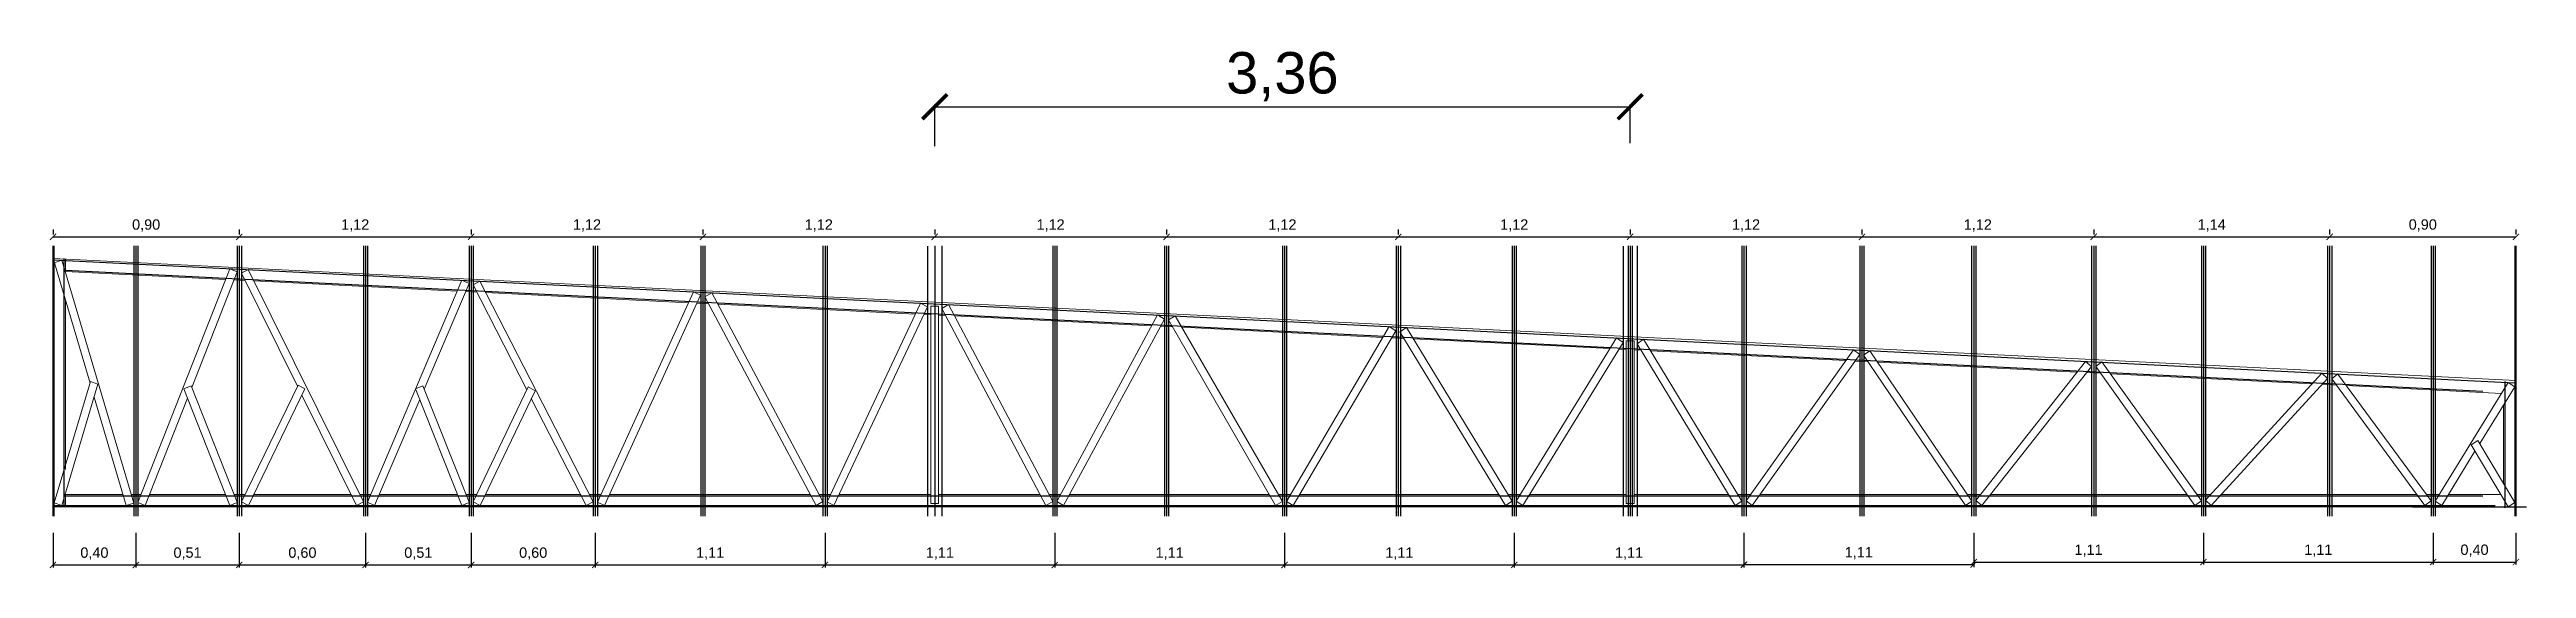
# Model space of a CAD drawing. Header units: millimetres. Extents: x 265 to 899, y -203 to 32.
# Drawn here: x 810.26 to 822.22, y -127.07 to -124.56 of the extents above; entities that cross this region are included whole.
import ezdxf

# ---------------------------------------------------------------- set-up
doc = ezdxf.new("R2010")
doc.units = ezdxf.units.MM
doc.header["$LTSCALE"] = 0.1
doc.header["$MEASUREMENT"] = 0
doc.header["$PDMODE"] = 3
doc.header["$PDSIZE"] = 0.1
doc.linetypes.add('CONTINUA', pattern=[200, 100, 100])
doc.layers.get('DEFPOINTS').update_dxf_attribs({"color": 1})
for name, color, linetype, lineweight in [('00_EST_ANGULARES', 4, 'CONTINUA', 20), ('00_EST_Cotas', 6, 'Continuous', 9), ('00_EST_Viga', 5, 'Continuous', 20), ('00_EST_Viga_Montante', 5, 'Continuous', 20)]:
    doc.layers.add(name, color=color, linetype=linetype, lineweight=lineweight)
doc.layers.add('00_EST_Aux', color=7, linetype='Continuous', true_color=0xd02fca, plot=False)
doc.styles.add('Arial1_50', font='arial.ttf', dxfattribs={"height": 0.05})
doc.styles.add('Arial20', font='arial.ttf', dxfattribs={"height": 0.2})
doc.dimstyles.new('Cota 1-100-Andres', dxfattribs={"dimtxt": 0.2, "dimasz": 0.12, "dimexe": 0.012, "dimexo": 0.15, "dimgap": 0.025, "dimtad": 1, "dimzin": 0, "dimtxsty": 'Arial20', "dimblk1": 'ARCHTICK', "dimblk2": 'ARCHTICK', "dimsah": 1, "dimcen": 0.09, "dimclrd": 256, "dimclre": 256, "dimclrt": 256, "dimazin": 0, "dimtfac": 1, "dimtofl": 0, "dimtmove": 0, "dimatfit": 3, "dimldrblk": 'ARCHTICK', "dimfxl": 1, "dimtolj": 1, "dimtzin": 0, "dimarcsym": 0})
doc.dimstyles.new('Cota 1-25-Andres', dxfattribs={"dimtxt": 0.05, "dimasz": 0.03, "dimexe": 0.012, "dimexo": 0.08, "dimgap": 0.025, "dimtad": 1, "dimzin": 0, "dimtxsty": 'Arial1_50', "dimblk1": 'ARCHTICK', "dimblk2": 'ARCHTICK', "dimsah": 1, "dimcen": 0.09, "dimclrd": 256, "dimclre": 256, "dimclrt": 256, "dimazin": 0, "dimtfac": 1, "dimtofl": 0, "dimtmove": 0, "dimatfit": 3, "dimldrblk": 'ARCHTICK', "dimfxl": 1, "dimtolj": 1, "dimtzin": 0, "dimarcsym": 0})

msp = doc.modelspace()

# ---------------------------------------------------------------- blocks, each defined once
blk = doc.blocks.new('_ARCHTICK')
at = {"color": 0, "linetype": 'ByBlock', "const_width": 0.15}
blk.add_lwpolyline([(-0.5, -0.5), (0.5, 0.5)], dxfattribs=at)
blk = doc.blocks.new('*D230')
at = {"layer": '00_EST_Cotas', "lineweight": -2, "transparency": 16777216}
for p, q in [((812.893, -126.896), (812.893, -127.063)), ((814.003, -126.896), (814.003, -127.063)), ((812.893, -127.051), (814.003, -127.051))]:
    blk.add_line(p, q, dxfattribs=at)
at = {"layer": 'DEFPOINTS', "color": 0, "transparency": 16777216}
for p in [(812.893, -126.816), (814.003, -126.816), (814.003, -127.051)]:
    blk.add_point(p, dxfattribs=at)
at = {"layer": '00_EST_Cotas', "lineweight": -2, "transparency": 16777216, "xscale": 0.03, "yscale": 0.03, "zscale": 0.03, "rotation": 180}
blk.add_blockref('_ARCHTICK', (812.893, -127.051), dxfattribs=at)
at = {"layer": '00_EST_Cotas', "lineweight": -2, "transparency": 16777216, "xscale": 0.03, "yscale": 0.03, "zscale": 0.03}
blk.add_blockref('_ARCHTICK', (814.003, -127.051), dxfattribs=at)
at = {"layer": '00_EST_Cotas', "transparency": 16777216, "insert": (813.448, -126.996), "char_height": 0.05, "attachment_point": 5, "style": 'Arial1_50'}
blk.add_mtext('\\A1;1,11', dxfattribs=at)
blk = doc.blocks.new('*D231')
at = {"layer": '00_EST_Cotas', "lineweight": -2, "transparency": 16777216}
for p, q in [((814.003, -126.896), (814.003, -127.063)), ((815.113, -126.896), (815.113, -127.063)), ((814.003, -127.051), (815.113, -127.051))]:
    blk.add_line(p, q, dxfattribs=at)
at = {"layer": 'DEFPOINTS', "color": 0, "transparency": 16777216}
for p in [(814.003, -126.816), (815.113, -126.816), (815.113, -127.051)]:
    blk.add_point(p, dxfattribs=at)
at = {"layer": '00_EST_Cotas', "lineweight": -2, "transparency": 16777216, "xscale": 0.03, "yscale": 0.03, "zscale": 0.03, "rotation": 180}
blk.add_blockref('_ARCHTICK', (814.003, -127.051), dxfattribs=at)
at = {"layer": '00_EST_Cotas', "lineweight": -2, "transparency": 16777216, "xscale": 0.03, "yscale": 0.03, "zscale": 0.03}
blk.add_blockref('_ARCHTICK', (815.113, -127.051), dxfattribs=at)
at = {"layer": '00_EST_Cotas', "transparency": 16777216, "insert": (814.558, -126.996), "char_height": 0.05, "attachment_point": 5, "style": 'Arial1_50'}
blk.add_mtext('\\A1;1,11', dxfattribs=at)
blk = doc.blocks.new('*D232')
at = {"layer": '00_EST_Cotas', "lineweight": -2, "transparency": 16777216}
for p, q in [((815.113, -126.896), (815.113, -127.063)), ((816.223, -126.896), (816.223, -127.063)), ((815.113, -127.051), (816.223, -127.051))]:
    blk.add_line(p, q, dxfattribs=at)
at = {"layer": 'DEFPOINTS', "color": 0, "transparency": 16777216}
for p in [(815.113, -126.816), (816.223, -126.816), (816.223, -127.051)]:
    blk.add_point(p, dxfattribs=at)
at = {"layer": '00_EST_Cotas', "lineweight": -2, "transparency": 16777216, "xscale": 0.03, "yscale": 0.03, "zscale": 0.03, "rotation": 180}
blk.add_blockref('_ARCHTICK', (815.113, -127.051), dxfattribs=at)
at = {"layer": '00_EST_Cotas', "lineweight": -2, "transparency": 16777216, "xscale": 0.03, "yscale": 0.03, "zscale": 0.03}
blk.add_blockref('_ARCHTICK', (816.223, -127.051), dxfattribs=at)
at = {"layer": '00_EST_Cotas', "transparency": 16777216, "insert": (815.668, -126.996), "char_height": 0.05, "attachment_point": 5, "style": 'Arial1_50'}
blk.add_mtext('\\A1;1,11', dxfattribs=at)
blk = doc.blocks.new('*D233')
at = {"layer": '00_EST_Cotas', "lineweight": -2, "transparency": 16777216}
for p, q in [((816.223, -126.896), (816.223, -127.063)), ((817.333, -126.896), (817.333, -127.063)), ((816.223, -127.051), (817.333, -127.051))]:
    blk.add_line(p, q, dxfattribs=at)
at = {"layer": 'DEFPOINTS', "color": 0, "transparency": 16777216}
for p in [(816.223, -126.816), (817.333, -126.816), (817.333, -127.051)]:
    blk.add_point(p, dxfattribs=at)
at = {"layer": '00_EST_Cotas', "lineweight": -2, "transparency": 16777216, "xscale": 0.03, "yscale": 0.03, "zscale": 0.03, "rotation": 180}
blk.add_blockref('_ARCHTICK', (816.223, -127.051), dxfattribs=at)
at = {"layer": '00_EST_Cotas', "lineweight": -2, "transparency": 16777216, "xscale": 0.03, "yscale": 0.03, "zscale": 0.03}
blk.add_blockref('_ARCHTICK', (817.333, -127.051), dxfattribs=at)
at = {"layer": '00_EST_Cotas', "transparency": 16777216, "insert": (816.778, -126.996), "char_height": 0.05, "attachment_point": 5, "style": 'Arial1_50'}
blk.add_mtext('\\A1;1,11', dxfattribs=at)
blk = doc.blocks.new('*D234')
at = {"layer": '00_EST_Cotas', "lineweight": -2, "transparency": 16777216}
for p, q in [((817.333, -126.896), (817.333, -127.063)), ((818.443, -126.896), (818.443, -127.063)), ((817.333, -127.051), (818.443, -127.051))]:
    blk.add_line(p, q, dxfattribs=at)
at = {"layer": 'DEFPOINTS', "color": 0, "transparency": 16777216}
for p in [(817.333, -126.816), (818.443, -126.816), (818.443, -127.051)]:
    blk.add_point(p, dxfattribs=at)
at = {"layer": '00_EST_Cotas', "lineweight": -2, "transparency": 16777216, "xscale": 0.03, "yscale": 0.03, "zscale": 0.03, "rotation": 180}
blk.add_blockref('_ARCHTICK', (817.333, -127.051), dxfattribs=at)
at = {"layer": '00_EST_Cotas', "lineweight": -2, "transparency": 16777216, "xscale": 0.03, "yscale": 0.03, "zscale": 0.03}
blk.add_blockref('_ARCHTICK', (818.443, -127.051), dxfattribs=at)
at = {"layer": '00_EST_Cotas', "transparency": 16777216, "insert": (817.888, -126.996), "char_height": 0.05, "attachment_point": 5, "style": 'Arial1_50'}
blk.add_mtext('\\A1;1,11', dxfattribs=at)
blk = doc.blocks.new('*D235')
at = {"layer": '00_EST_Cotas', "lineweight": -2, "transparency": 16777216}
for p, q in [((818.443, -126.896), (818.443, -127.061)), ((819.553, -126.896), (819.553, -127.061)), ((818.443, -127.049), (819.553, -127.049))]:
    blk.add_line(p, q, dxfattribs=at)
at = {"layer": 'DEFPOINTS', "color": 0, "transparency": 16777216}
for p in [(818.443, -126.816), (819.553, -126.816), (819.553, -127.049)]:
    blk.add_point(p, dxfattribs=at)
at = {"layer": '00_EST_Cotas', "lineweight": -2, "transparency": 16777216, "xscale": 0.03, "yscale": 0.03, "zscale": 0.03, "rotation": 180}
blk.add_blockref('_ARCHTICK', (818.443, -127.049), dxfattribs=at)
at = {"layer": '00_EST_Cotas', "lineweight": -2, "transparency": 16777216, "xscale": 0.03, "yscale": 0.03, "zscale": 0.03}
blk.add_blockref('_ARCHTICK', (819.553, -127.049), dxfattribs=at)
at = {"layer": '00_EST_Cotas', "transparency": 16777216, "insert": (818.998, -126.994), "char_height": 0.05, "attachment_point": 5, "style": 'Arial1_50'}
blk.add_mtext('\\A1;1,11', dxfattribs=at)
blk = doc.blocks.new('*D236')
at = {"layer": '00_EST_Cotas', "lineweight": -2, "transparency": 16777216}
for p, q in [((819.553, -126.896), (819.553, -127.049)), ((820.663, -126.896), (820.663, -127.049)), ((819.553, -127.037), (820.663, -127.037))]:
    blk.add_line(p, q, dxfattribs=at)
at = {"layer": 'DEFPOINTS', "color": 0, "transparency": 16777216}
for p in [(819.553, -126.816), (820.663, -126.816), (820.663, -127.037)]:
    blk.add_point(p, dxfattribs=at)
at = {"layer": '00_EST_Cotas', "lineweight": -2, "transparency": 16777216, "xscale": 0.03, "yscale": 0.03, "zscale": 0.03, "rotation": 180}
blk.add_blockref('_ARCHTICK', (819.553, -127.037), dxfattribs=at)
at = {"layer": '00_EST_Cotas', "lineweight": -2, "transparency": 16777216, "xscale": 0.03, "yscale": 0.03, "zscale": 0.03}
blk.add_blockref('_ARCHTICK', (820.663, -127.037), dxfattribs=at)
at = {"layer": '00_EST_Cotas', "transparency": 16777216, "insert": (820.108, -126.982), "char_height": 0.05, "attachment_point": 5, "style": 'Arial1_50'}
blk.add_mtext('\\A1;1,11', dxfattribs=at)
blk = doc.blocks.new('*D237')
at = {"layer": '00_EST_Cotas', "lineweight": -2, "transparency": 16777216}
for p, q in [((820.663, -126.896), (820.663, -127.049)), ((821.773, -126.896), (821.773, -127.049)), ((820.663, -127.037), (821.773, -127.037))]:
    blk.add_line(p, q, dxfattribs=at)
at = {"layer": 'DEFPOINTS', "color": 0, "transparency": 16777216}
for p in [(820.663, -126.816), (821.773, -126.816), (821.773, -127.037)]:
    blk.add_point(p, dxfattribs=at)
at = {"layer": '00_EST_Cotas', "lineweight": -2, "transparency": 16777216, "xscale": 0.03, "yscale": 0.03, "zscale": 0.03, "rotation": 180}
blk.add_blockref('_ARCHTICK', (820.663, -127.037), dxfattribs=at)
at = {"layer": '00_EST_Cotas', "lineweight": -2, "transparency": 16777216, "xscale": 0.03, "yscale": 0.03, "zscale": 0.03}
blk.add_blockref('_ARCHTICK', (821.773, -127.037), dxfattribs=at)
at = {"layer": '00_EST_Cotas', "transparency": 16777216, "insert": (821.218, -126.982), "char_height": 0.05, "attachment_point": 5, "style": 'Arial1_50'}
blk.add_mtext('\\A1;1,11', dxfattribs=at)
blk = doc.blocks.new('*D229')
at = {"layer": '00_EST_Cotas', "lineweight": -2, "transparency": 16777216}
for p, q in [((821.773, -126.896), (821.773, -127.049)), ((822.173, -126.896), (822.173, -127.049)), ((821.773, -127.037), (822.173, -127.037))]:
    blk.add_line(p, q, dxfattribs=at)
at = {"layer": 'DEFPOINTS', "color": 0, "transparency": 16777216}
for p in [(821.773, -126.816), (822.173, -126.816), (822.173, -127.037)]:
    blk.add_point(p, dxfattribs=at)
at = {"layer": '00_EST_Cotas', "lineweight": -2, "transparency": 16777216, "xscale": 0.03, "yscale": 0.03, "zscale": 0.03, "rotation": 180}
blk.add_blockref('_ARCHTICK', (821.773, -127.037), dxfattribs=at)
at = {"layer": '00_EST_Cotas', "lineweight": -2, "transparency": 16777216, "xscale": 0.03, "yscale": 0.03, "zscale": 0.03}
blk.add_blockref('_ARCHTICK', (822.173, -127.037), dxfattribs=at)
at = {"layer": '00_EST_Cotas', "transparency": 16777216, "insert": (821.973, -126.982), "char_height": 0.05, "attachment_point": 5, "style": 'Arial1_50'}
blk.add_mtext('\\A1;0,40', dxfattribs=at)
blk = doc.blocks.new('*D245')
at = {"layer": '00_EST_Cotas', "lineweight": -2, "transparency": 16777216}
for p, q in [((810.273, -125.43), (810.273, -125.454)), ((810.273, -125.466), (811.173, -125.466)), ((811.173, -125.43), (811.173, -125.454))]:
    blk.add_line(p, q, dxfattribs=at)
at = {"layer": 'DEFPOINTS', "color": 0, "transparency": 16777216}
for p in [(810.273, -125.51), (811.173, -125.466), (811.173, -125.51)]:
    blk.add_point(p, dxfattribs=at)
at = {"layer": '00_EST_Cotas', "lineweight": -2, "transparency": 16777216, "xscale": 0.03, "yscale": 0.03, "zscale": 0.03, "rotation": 180}
blk.add_blockref('_ARCHTICK', (810.273, -125.466), dxfattribs=at)
at = {"layer": '00_EST_Cotas', "lineweight": -2, "transparency": 16777216, "xscale": 0.03, "yscale": 0.03, "zscale": 0.03}
blk.add_blockref('_ARCHTICK', (811.173, -125.466), dxfattribs=at)
at = {"layer": '00_EST_Cotas', "transparency": 16777216, "insert": (810.723, -125.411), "char_height": 0.05, "attachment_point": 5, "style": 'Arial1_50'}
blk.add_mtext('\\A1;0,90', dxfattribs=at)
blk = doc.blocks.new('*D246')
at = {"layer": '00_EST_Cotas', "lineweight": -2, "transparency": 16777216}
for p, q in [((811.173, -125.43), (811.173, -125.454)), ((811.173, -125.466), (812.293, -125.466)), ((812.293, -125.43), (812.293, -125.454))]:
    blk.add_line(p, q, dxfattribs=at)
at = {"layer": 'DEFPOINTS', "color": 0, "transparency": 16777216}
for p in [(811.173, -125.51), (812.293, -125.466), (812.293, -125.51)]:
    blk.add_point(p, dxfattribs=at)
at = {"layer": '00_EST_Cotas', "lineweight": -2, "transparency": 16777216, "xscale": 0.03, "yscale": 0.03, "zscale": 0.03, "rotation": 180}
blk.add_blockref('_ARCHTICK', (811.173, -125.466), dxfattribs=at)
at = {"layer": '00_EST_Cotas', "lineweight": -2, "transparency": 16777216, "xscale": 0.03, "yscale": 0.03, "zscale": 0.03}
blk.add_blockref('_ARCHTICK', (812.293, -125.466), dxfattribs=at)
at = {"layer": '00_EST_Cotas', "transparency": 16777216, "insert": (811.733, -125.411), "char_height": 0.05, "attachment_point": 5, "style": 'Arial1_50'}
blk.add_mtext('\\A1;1,12', dxfattribs=at)
blk = doc.blocks.new('*D247')
at = {"layer": '00_EST_Cotas', "lineweight": -2, "transparency": 16777216}
for p, q in [((812.293, -125.43), (812.293, -125.454)), ((812.293, -125.466), (813.413, -125.466)), ((813.413, -125.43), (813.413, -125.454))]:
    blk.add_line(p, q, dxfattribs=at)
at = {"layer": 'DEFPOINTS', "color": 0, "transparency": 16777216}
for p in [(812.293, -125.51), (813.413, -125.466), (813.413, -125.51)]:
    blk.add_point(p, dxfattribs=at)
at = {"layer": '00_EST_Cotas', "lineweight": -2, "transparency": 16777216, "xscale": 0.03, "yscale": 0.03, "zscale": 0.03, "rotation": 180}
blk.add_blockref('_ARCHTICK', (812.293, -125.466), dxfattribs=at)
at = {"layer": '00_EST_Cotas', "lineweight": -2, "transparency": 16777216, "xscale": 0.03, "yscale": 0.03, "zscale": 0.03}
blk.add_blockref('_ARCHTICK', (813.413, -125.466), dxfattribs=at)
at = {"layer": '00_EST_Cotas', "transparency": 16777216, "insert": (812.853, -125.411), "char_height": 0.05, "attachment_point": 5, "style": 'Arial1_50'}
blk.add_mtext('\\A1;1,12', dxfattribs=at)
blk = doc.blocks.new('*D248')
at = {"layer": '00_EST_Cotas', "lineweight": -2, "transparency": 16777216}
for p, q in [((813.413, -125.43), (813.413, -125.454)), ((813.413, -125.466), (814.533, -125.466)), ((814.533, -125.43), (814.533, -125.454))]:
    blk.add_line(p, q, dxfattribs=at)
at = {"layer": 'DEFPOINTS', "color": 0, "transparency": 16777216}
for p in [(813.413, -125.51), (814.533, -125.466), (814.533, -125.51)]:
    blk.add_point(p, dxfattribs=at)
at = {"layer": '00_EST_Cotas', "lineweight": -2, "transparency": 16777216, "xscale": 0.03, "yscale": 0.03, "zscale": 0.03, "rotation": 180}
blk.add_blockref('_ARCHTICK', (813.413, -125.466), dxfattribs=at)
at = {"layer": '00_EST_Cotas', "lineweight": -2, "transparency": 16777216, "xscale": 0.03, "yscale": 0.03, "zscale": 0.03}
blk.add_blockref('_ARCHTICK', (814.533, -125.466), dxfattribs=at)
at = {"layer": '00_EST_Cotas', "transparency": 16777216, "insert": (813.973, -125.411), "char_height": 0.05, "attachment_point": 5, "style": 'Arial1_50'}
blk.add_mtext('\\A1;1,12', dxfattribs=at)
blk = doc.blocks.new('*D238')
at = {"layer": '00_EST_Cotas', "lineweight": -2, "transparency": 16777216}
for p, q in [((814.533, -125.43), (814.533, -125.454)), ((814.533, -125.466), (815.653, -125.466)), ((815.653, -125.43), (815.653, -125.454))]:
    blk.add_line(p, q, dxfattribs=at)
at = {"layer": 'DEFPOINTS', "color": 0, "transparency": 16777216}
for p in [(814.533, -125.51), (815.653, -125.466), (815.653, -125.51)]:
    blk.add_point(p, dxfattribs=at)
at = {"layer": '00_EST_Cotas', "lineweight": -2, "transparency": 16777216, "xscale": 0.03, "yscale": 0.03, "zscale": 0.03, "rotation": 180}
blk.add_blockref('_ARCHTICK', (814.533, -125.466), dxfattribs=at)
at = {"layer": '00_EST_Cotas', "lineweight": -2, "transparency": 16777216, "xscale": 0.03, "yscale": 0.03, "zscale": 0.03}
blk.add_blockref('_ARCHTICK', (815.653, -125.466), dxfattribs=at)
at = {"layer": '00_EST_Cotas', "transparency": 16777216, "insert": (815.093, -125.411), "char_height": 0.05, "attachment_point": 5, "style": 'Arial1_50'}
blk.add_mtext('\\A1;1,12', dxfattribs=at)
blk = doc.blocks.new('*D239')
at = {"layer": '00_EST_Cotas', "lineweight": -2, "transparency": 16777216}
for p, q in [((815.653, -125.43), (815.653, -125.454)), ((815.653, -125.466), (816.773, -125.466)), ((816.773, -125.43), (816.773, -125.454))]:
    blk.add_line(p, q, dxfattribs=at)
at = {"layer": 'DEFPOINTS', "color": 0, "transparency": 16777216}
for p in [(815.653, -125.51), (816.773, -125.466), (816.773, -125.51)]:
    blk.add_point(p, dxfattribs=at)
at = {"layer": '00_EST_Cotas', "lineweight": -2, "transparency": 16777216, "xscale": 0.03, "yscale": 0.03, "zscale": 0.03, "rotation": 180}
blk.add_blockref('_ARCHTICK', (815.653, -125.466), dxfattribs=at)
at = {"layer": '00_EST_Cotas', "lineweight": -2, "transparency": 16777216, "xscale": 0.03, "yscale": 0.03, "zscale": 0.03}
blk.add_blockref('_ARCHTICK', (816.773, -125.466), dxfattribs=at)
at = {"layer": '00_EST_Cotas', "transparency": 16777216, "insert": (816.213, -125.411), "char_height": 0.05, "attachment_point": 5, "style": 'Arial1_50'}
blk.add_mtext('\\A1;1,12', dxfattribs=at)
blk = doc.blocks.new('*D240')
at = {"layer": '00_EST_Cotas', "lineweight": -2, "transparency": 16777216}
for p, q in [((816.773, -125.43), (816.773, -125.454)), ((816.773, -125.466), (817.893, -125.466)), ((817.893, -125.43), (817.893, -125.454))]:
    blk.add_line(p, q, dxfattribs=at)
at = {"layer": 'DEFPOINTS', "color": 0, "transparency": 16777216}
for p in [(816.773, -125.51), (817.893, -125.466), (817.893, -125.51)]:
    blk.add_point(p, dxfattribs=at)
at = {"layer": '00_EST_Cotas', "lineweight": -2, "transparency": 16777216, "xscale": 0.03, "yscale": 0.03, "zscale": 0.03, "rotation": 180}
blk.add_blockref('_ARCHTICK', (816.773, -125.466), dxfattribs=at)
at = {"layer": '00_EST_Cotas', "lineweight": -2, "transparency": 16777216, "xscale": 0.03, "yscale": 0.03, "zscale": 0.03}
blk.add_blockref('_ARCHTICK', (817.893, -125.466), dxfattribs=at)
at = {"layer": '00_EST_Cotas', "transparency": 16777216, "insert": (817.333, -125.411), "char_height": 0.05, "attachment_point": 5, "style": 'Arial1_50'}
blk.add_mtext('\\A1;1,12', dxfattribs=at)
blk = doc.blocks.new('*D241')
at = {"layer": '00_EST_Cotas', "lineweight": -2, "transparency": 16777216}
for p, q in [((817.893, -125.43), (817.893, -125.454)), ((817.893, -125.466), (819.013, -125.466)), ((819.013, -125.43), (819.013, -125.454))]:
    blk.add_line(p, q, dxfattribs=at)
at = {"layer": 'DEFPOINTS', "color": 0, "transparency": 16777216}
for p in [(817.893, -125.51), (819.013, -125.466), (819.013, -125.51)]:
    blk.add_point(p, dxfattribs=at)
at = {"layer": '00_EST_Cotas', "lineweight": -2, "transparency": 16777216, "xscale": 0.03, "yscale": 0.03, "zscale": 0.03, "rotation": 180}
blk.add_blockref('_ARCHTICK', (817.893, -125.466), dxfattribs=at)
at = {"layer": '00_EST_Cotas', "lineweight": -2, "transparency": 16777216, "xscale": 0.03, "yscale": 0.03, "zscale": 0.03}
blk.add_blockref('_ARCHTICK', (819.013, -125.466), dxfattribs=at)
at = {"layer": '00_EST_Cotas', "transparency": 16777216, "insert": (818.453, -125.411), "char_height": 0.05, "attachment_point": 5, "style": 'Arial1_50'}
blk.add_mtext('\\A1;1,12', dxfattribs=at)
blk = doc.blocks.new('*D242')
at = {"layer": '00_EST_Cotas', "lineweight": -2, "transparency": 16777216}
for p, q in [((819.013, -125.43), (819.013, -125.454)), ((819.013, -125.466), (820.133, -125.466)), ((820.133, -125.43), (820.133, -125.454))]:
    blk.add_line(p, q, dxfattribs=at)
at = {"layer": 'DEFPOINTS', "color": 0, "transparency": 16777216}
for p in [(819.013, -125.51), (820.133, -125.466), (820.133, -125.51)]:
    blk.add_point(p, dxfattribs=at)
at = {"layer": '00_EST_Cotas', "lineweight": -2, "transparency": 16777216, "xscale": 0.03, "yscale": 0.03, "zscale": 0.03, "rotation": 180}
blk.add_blockref('_ARCHTICK', (819.013, -125.466), dxfattribs=at)
at = {"layer": '00_EST_Cotas', "lineweight": -2, "transparency": 16777216, "xscale": 0.03, "yscale": 0.03, "zscale": 0.03}
blk.add_blockref('_ARCHTICK', (820.133, -125.466), dxfattribs=at)
at = {"layer": '00_EST_Cotas', "transparency": 16777216, "insert": (819.573, -125.411), "char_height": 0.05, "attachment_point": 5, "style": 'Arial1_50'}
blk.add_mtext('\\A1;1,12', dxfattribs=at)
blk = doc.blocks.new('*D243')
at = {"layer": '00_EST_Cotas', "lineweight": -2, "transparency": 16777216}
for p, q in [((820.133, -125.43), (820.133, -125.454)), ((820.133, -125.466), (821.273, -125.466)), ((821.273, -125.43), (821.273, -125.454))]:
    blk.add_line(p, q, dxfattribs=at)
at = {"layer": 'DEFPOINTS', "color": 0, "transparency": 16777216}
for p in [(820.133, -125.51), (821.273, -125.466), (821.273, -125.51)]:
    blk.add_point(p, dxfattribs=at)
at = {"layer": '00_EST_Cotas', "lineweight": -2, "transparency": 16777216, "xscale": 0.03, "yscale": 0.03, "zscale": 0.03, "rotation": 180}
blk.add_blockref('_ARCHTICK', (820.133, -125.466), dxfattribs=at)
at = {"layer": '00_EST_Cotas', "lineweight": -2, "transparency": 16777216, "xscale": 0.03, "yscale": 0.03, "zscale": 0.03}
blk.add_blockref('_ARCHTICK', (821.273, -125.466), dxfattribs=at)
at = {"layer": '00_EST_Cotas', "transparency": 16777216, "insert": (820.703, -125.411), "char_height": 0.05, "attachment_point": 5, "style": 'Arial1_50'}
blk.add_mtext('\\A1;1,14', dxfattribs=at)
blk = doc.blocks.new('*D244')
at = {"layer": '00_EST_Cotas', "lineweight": -2, "transparency": 16777216}
for p, q in [((821.273, -125.43), (821.273, -125.454)), ((821.273, -125.466), (822.173, -125.466)), ((822.173, -125.43), (822.173, -125.454))]:
    blk.add_line(p, q, dxfattribs=at)
at = {"layer": 'DEFPOINTS', "color": 0, "transparency": 16777216}
for p in [(821.273, -125.51), (822.173, -125.466), (822.173, -125.51)]:
    blk.add_point(p, dxfattribs=at)
at = {"layer": '00_EST_Cotas', "lineweight": -2, "transparency": 16777216, "xscale": 0.03, "yscale": 0.03, "zscale": 0.03, "rotation": 180}
blk.add_blockref('_ARCHTICK', (821.273, -125.466), dxfattribs=at)
at = {"layer": '00_EST_Cotas', "lineweight": -2, "transparency": 16777216, "xscale": 0.03, "yscale": 0.03, "zscale": 0.03}
blk.add_blockref('_ARCHTICK', (822.173, -125.466), dxfattribs=at)
at = {"layer": '00_EST_Cotas', "transparency": 16777216, "insert": (821.723, -125.411), "char_height": 0.05, "attachment_point": 5, "style": 'Arial1_50'}
blk.add_mtext('\\A1;0,90', dxfattribs=at)
blk = doc.blocks.new('*D249')
at = {"layer": '00_EST_Cotas', "lineweight": -2, "transparency": 16777216}
for p, q in [((810.273, -126.896), (810.273, -127.063)), ((810.673, -126.896), (810.673, -127.063)), ((810.273, -127.051), (810.673, -127.051))]:
    blk.add_line(p, q, dxfattribs=at)
at = {"layer": 'DEFPOINTS', "color": 0, "transparency": 16777216}
for p in [(810.273, -126.816), (810.673, -126.816), (810.673, -127.051)]:
    blk.add_point(p, dxfattribs=at)
at = {"layer": '00_EST_Cotas', "lineweight": -2, "transparency": 16777216, "xscale": 0.03, "yscale": 0.03, "zscale": 0.03, "rotation": 180}
blk.add_blockref('_ARCHTICK', (810.273, -127.051), dxfattribs=at)
at = {"layer": '00_EST_Cotas', "lineweight": -2, "transparency": 16777216, "xscale": 0.03, "yscale": 0.03, "zscale": 0.03}
blk.add_blockref('_ARCHTICK', (810.673, -127.051), dxfattribs=at)
at = {"layer": '00_EST_Cotas', "transparency": 16777216, "insert": (810.473, -126.996), "char_height": 0.05, "attachment_point": 5, "style": 'Arial1_50'}
blk.add_mtext('\\A1;0,40', dxfattribs=at)
blk = doc.blocks.new('*D250')
at = {"layer": '00_EST_Cotas', "lineweight": -2, "transparency": 16777216}
for p, q in [((810.673, -126.896), (810.673, -127.063)), ((811.173, -126.896), (811.173, -127.063)), ((810.673, -127.051), (811.173, -127.051))]:
    blk.add_line(p, q, dxfattribs=at)
at = {"layer": 'DEFPOINTS', "color": 0, "transparency": 16777216}
for p in [(810.673, -126.816), (811.173, -126.816), (811.173, -127.051)]:
    blk.add_point(p, dxfattribs=at)
at = {"layer": '00_EST_Cotas', "lineweight": -2, "transparency": 16777216, "xscale": 0.03, "yscale": 0.03, "zscale": 0.03, "rotation": 180}
blk.add_blockref('_ARCHTICK', (810.673, -127.051), dxfattribs=at)
at = {"layer": '00_EST_Cotas', "lineweight": -2, "transparency": 16777216, "xscale": 0.03, "yscale": 0.03, "zscale": 0.03}
blk.add_blockref('_ARCHTICK', (811.173, -127.051), dxfattribs=at)
at = {"layer": '00_EST_Cotas', "transparency": 16777216, "insert": (810.923, -126.996), "char_height": 0.05, "attachment_point": 5, "style": 'Arial1_50'}
blk.add_mtext('\\A1;0,51', dxfattribs=at)
blk = doc.blocks.new('*D251')
at = {"layer": '00_EST_Cotas', "lineweight": -2, "transparency": 16777216}
for p, q in [((811.173, -126.896), (811.173, -127.063)), ((811.783, -126.896), (811.783, -127.063)), ((811.173, -127.051), (811.783, -127.051))]:
    blk.add_line(p, q, dxfattribs=at)
at = {"layer": 'DEFPOINTS', "color": 0, "transparency": 16777216}
for p in [(811.173, -126.816), (811.783, -126.816), (811.783, -127.051)]:
    blk.add_point(p, dxfattribs=at)
at = {"layer": '00_EST_Cotas', "lineweight": -2, "transparency": 16777216, "xscale": 0.03, "yscale": 0.03, "zscale": 0.03, "rotation": 180}
blk.add_blockref('_ARCHTICK', (811.173, -127.051), dxfattribs=at)
at = {"layer": '00_EST_Cotas', "lineweight": -2, "transparency": 16777216, "xscale": 0.03, "yscale": 0.03, "zscale": 0.03}
blk.add_blockref('_ARCHTICK', (811.783, -127.051), dxfattribs=at)
at = {"layer": '00_EST_Cotas', "transparency": 16777216, "insert": (811.478, -126.996), "char_height": 0.05, "attachment_point": 5, "style": 'Arial1_50'}
blk.add_mtext('\\A1;0,60', dxfattribs=at)
blk = doc.blocks.new('*D252')
at = {"layer": '00_EST_Cotas', "lineweight": -2, "transparency": 16777216}
for p, q in [((811.783, -126.896), (811.783, -127.063)), ((812.293, -126.896), (812.293, -127.063)), ((811.783, -127.051), (812.293, -127.051))]:
    blk.add_line(p, q, dxfattribs=at)
at = {"layer": 'DEFPOINTS', "color": 0, "transparency": 16777216}
for p in [(811.783, -126.816), (812.293, -126.816), (812.293, -127.051)]:
    blk.add_point(p, dxfattribs=at)
at = {"layer": '00_EST_Cotas', "lineweight": -2, "transparency": 16777216, "xscale": 0.03, "yscale": 0.03, "zscale": 0.03, "rotation": 180}
blk.add_blockref('_ARCHTICK', (811.783, -127.051), dxfattribs=at)
at = {"layer": '00_EST_Cotas', "lineweight": -2, "transparency": 16777216, "xscale": 0.03, "yscale": 0.03, "zscale": 0.03}
blk.add_blockref('_ARCHTICK', (812.293, -127.051), dxfattribs=at)
at = {"layer": '00_EST_Cotas', "transparency": 16777216, "insert": (812.038, -126.996), "char_height": 0.05, "attachment_point": 5, "style": 'Arial1_50'}
blk.add_mtext('\\A1;0,51', dxfattribs=at)
blk = doc.blocks.new('*D253')
at = {"layer": '00_EST_Cotas', "lineweight": -2, "transparency": 16777216}
for p, q in [((812.293, -126.896), (812.293, -127.063)), ((812.893, -126.896), (812.893, -127.063)), ((812.293, -127.051), (812.893, -127.051))]:
    blk.add_line(p, q, dxfattribs=at)
at = {"layer": 'DEFPOINTS', "color": 0, "transparency": 16777216}
for p in [(812.293, -126.816), (812.893, -126.816), (812.893, -127.051)]:
    blk.add_point(p, dxfattribs=at)
at = {"layer": '00_EST_Cotas', "lineweight": -2, "transparency": 16777216, "xscale": 0.03, "yscale": 0.03, "zscale": 0.03, "rotation": 180}
blk.add_blockref('_ARCHTICK', (812.293, -127.051), dxfattribs=at)
at = {"layer": '00_EST_Cotas', "lineweight": -2, "transparency": 16777216, "xscale": 0.03, "yscale": 0.03, "zscale": 0.03}
blk.add_blockref('_ARCHTICK', (812.893, -127.051), dxfattribs=at)
at = {"layer": '00_EST_Cotas', "transparency": 16777216, "insert": (812.593, -126.996), "char_height": 0.05, "attachment_point": 5, "style": 'Arial1_50'}
blk.add_mtext('\\A1;0,60', dxfattribs=at)
blk = doc.blocks.new('*D254')
at = {"layer": '00_EST_Cotas', "lineweight": -2, "transparency": 16777216}
for p, q in [((814.533, -125.028), (814.533, -124.826)), ((814.533, -124.838), (817.893, -124.838)), ((817.893, -125.014), (817.893, -124.826))]:
    blk.add_line(p, q, dxfattribs=at)
at = {"layer": 'DEFPOINTS', "color": 0, "transparency": 16777216}
for p in [(817.893, -124.838), (814.533, -125.178), (817.893, -125.164)]:
    blk.add_point(p, dxfattribs=at)
at = {"layer": '00_EST_Cotas', "lineweight": -2, "transparency": 16777216, "xscale": 0.12, "yscale": 0.12, "zscale": 0.12, "rotation": 180}
blk.add_blockref('_ARCHTICK', (814.533, -124.838), dxfattribs=at)
at = {"layer": '00_EST_Cotas', "lineweight": -2, "transparency": 16777216, "xscale": 0.12, "yscale": 0.12, "zscale": 0.12}
blk.add_blockref('_ARCHTICK', (817.893, -124.838), dxfattribs=at)
at = {"layer": '00_EST_Cotas', "transparency": 16777216, "insert": (816.213, -124.692), "char_height": 0.2, "attachment_point": 5, "style": 'Arial20'}
blk.add_mtext('\\A1;3,36', dxfattribs=at)

# ---------------------------------------------------------------- dimensions: what is measured, and where the dimension line sits
at = {"layer": '00_EST_Cotas'}
for base, p1, p2, dimstyle, picture, middle in [((817.893, -124.838), (814.533, -125.178), (817.893, -125.164), 'Cota 1-100-Andres', '*D254', (816.213, -124.692)), ((811.173, -125.466), (810.273, -125.51), (811.173, -125.51), 'Cota 1-25-Andres', '*D245', (810.723, -125.411)), ((812.293, -125.466), (811.173, -125.51), (812.293, -125.51), 'Cota 1-25-Andres', '*D246', (811.733, -125.411)), ((813.413, -125.466), (812.293, -125.51), (813.413, -125.51), 'Cota 1-25-Andres', '*D247', (812.853, -125.411)), ((814.533, -125.466), (813.413, -125.51), (814.533, -125.51), 'Cota 1-25-Andres', '*D248', (813.973, -125.411)), ((815.653, -125.466), (814.533, -125.51), (815.653, -125.51), 'Cota 1-25-Andres', '*D238', (815.093, -125.411)), ((816.773, -125.466), (815.653, -125.51), (816.773, -125.51), 'Cota 1-25-Andres', '*D239', (816.213, -125.411)), ((817.893, -125.466), (816.773, -125.51), (817.893, -125.51), 'Cota 1-25-Andres', '*D240', (817.333, -125.411)), ((819.013, -125.466), (817.893, -125.51), (819.013, -125.51), 'Cota 1-25-Andres', '*D241', (818.453, -125.411)), ((820.133, -125.466), (819.013, -125.51), (820.133, -125.51), 'Cota 1-25-Andres', '*D242', (819.573, -125.411)), ((821.273, -125.466), (820.133, -125.51), (821.273, -125.51), 'Cota 1-25-Andres', '*D243', (820.703, -125.411)), ((822.173, -125.466), (821.273, -125.51), (822.173, -125.51), 'Cota 1-25-Andres', '*D244', (821.723, -125.411)), ((810.673, -127.051), (810.273, -126.816), (810.673, -126.816), 'Cota 1-25-Andres', '*D249', (810.473, -126.996)), ((812.293, -127.051), (811.783, -126.816), (812.293, -126.816), 'Cota 1-25-Andres', '*D252', (812.038, -126.996)), ((812.893, -127.051), (812.293, -126.816), (812.893, -126.816), 'Cota 1-25-Andres', '*D253', (812.593, -126.996)), ((814.003, -127.051), (812.893, -126.816), (814.003, -126.816), 'Cota 1-25-Andres', '*D230', (813.448, -126.996)), ((815.113, -127.051), (814.003, -126.816), (815.113, -126.816), 'Cota 1-25-Andres', '*D231', (814.558, -126.996)), ((816.223, -127.051), (815.113, -126.816), (816.223, -126.816), 'Cota 1-25-Andres', '*D232', (815.668, -126.996)), ((817.333, -127.051), (816.223, -126.816), (817.333, -126.816), 'Cota 1-25-Andres', '*D233', (816.778, -126.996)), ((818.443, -127.051), (817.333, -126.816), (818.443, -126.816), 'Cota 1-25-Andres', '*D234', (817.888, -126.996)), ((819.553, -127.049), (818.443, -126.816), (819.553, -126.816), 'Cota 1-25-Andres', '*D235', (818.998, -126.994)), ((820.663, -127.037), (819.553, -126.816), (820.663, -126.816), 'Cota 1-25-Andres', '*D236', (820.108, -126.982)), ((821.773, -127.037), (820.663, -126.816), (821.773, -126.816), 'Cota 1-25-Andres', '*D237', (821.218, -126.982))]:
    dim = msp.add_linear_dim(base=base, p1=p1, p2=p2, dimstyle=dimstyle, dxfattribs=at)
    dim.commit()
    dim.dimension.update_dxf_attribs({"geometry": picture, "text_midpoint": middle})
for base, p1, p2, text, picture, middle in [((811.173, -127.051), (810.673, -126.816), (811.173, -126.816), '0,51', '*D250', (810.923, -126.996)), ((811.783, -127.051), (811.173, -126.816), (811.783, -126.816), '0,60', '*D251', (811.478, -126.996))]:
    dim = msp.add_linear_dim(base=base, p1=p1, p2=p2, text=text, dimstyle='Cota 1-25-Andres', dxfattribs=at)
    dim.commit()
    dim.dimension.update_dxf_attribs({"geometry": picture, "text_midpoint": middle})
dim = msp.add_linear_dim(base=(822.173, -127.037), p1=(821.773, -126.816), p2=(822.173, -126.816), dimstyle='Cota 1-25-Andres', dxfattribs=at)
dim.commit()
dim.dimension.update_dxf_attribs({"geometry": '*D229', "text_midpoint": (821.973, -127.037), "dimtype": 160})

# ---------------------------------------------------------------- linework, layer by layer
at = {"layer": '00_EST_ANGULARES'}
for p, q in [((810.279, -125.591), (810.315, -125.579)), ((810.28, -125.591), (810.452, -126.173)), ((810.663, -126.752), (810.316, -125.579)), ((811.128, -125.62), (810.683, -126.749)), ((810.943, -126.193), (811.163, -125.635)), ((811.128, -125.62), (811.163, -125.635)), ((811.183, -125.642), (811.216, -125.624)), ((811.454, -126.188), (811.183, -125.642)), ((811.216, -125.624), (811.773, -126.746)), ((812.248, -125.676), (811.793, -126.748)), ((812.066, -126.201), (812.283, -125.692)), ((812.248, -125.676), (812.283, -125.692)), ((812.303, -125.698), (812.336, -125.68)), ((812.303, -125.698), (812.563, -126.205)), ((812.883, -126.746), (812.336, -125.68)), ((812.903, -126.747), (813.368, -125.731)), ((813.402, -125.748), (812.937, -126.764)), ((813.368, -125.731), (813.402, -125.748)), ((813.423, -125.755), (813.456, -125.736)), ((813.96, -126.764), (813.423, -125.755)), ((813.456, -125.736), (813.993, -126.745)), ((814.013, -126.746), (814.465, -125.786)), ((814.499, -125.804), (814.046, -126.764)), ((814.499, -125.804), (814.465, -125.786)), ((814.514, -125.8), (814.552, -125.8)), ((814.514, -125.8), (814.514, -126.754)), ((814.552, -126.754), (814.552, -125.8)), ((814.567, -125.812), (814.6, -125.793)), ((815.07, -126.764), (814.567, -125.812)), ((814.6, -125.793), (815.103, -126.745)), ((815.61, -125.843), (815.123, -126.745)), ((815.156, -126.764), (815.643, -125.863)), ((815.61, -125.843), (815.643, -125.863)), ((815.663, -125.867), (815.695, -125.847)), ((816.18, -126.764), (815.663, -125.867)), ((815.695, -125.847), (816.213, -126.744)), ((816.729, -125.899), (816.233, -126.744)), ((816.729, -125.899), (816.761, -125.92)), ((816.265, -126.764), (816.761, -125.92)), ((816.781, -125.924), (816.813, -125.904)), ((817.291, -126.764), (816.781, -125.924)), ((816.813, -125.904), (817.323, -126.743)), ((817.827, -125.954), (817.343, -126.742)), ((817.374, -126.764), (817.859, -125.976)), ((817.859, -125.976), (817.827, -125.954)), ((817.874, -125.968), (817.912, -125.968)), ((817.874, -125.968), (817.874, -126.754)), ((817.912, -126.754), (817.912, -125.968)), ((817.927, -125.982), (817.958, -125.961)), ((818.401, -126.764), (817.927, -125.982)), ((817.958, -125.961), (818.433, -126.743)), ((818.973, -126.012), (818.453, -126.741)), ((819.003, -126.034), (818.973, -126.012)), ((819.021, -126.038), (819.052, -126.016)), ((819.052, -126.016), (819.544, -126.742)), ((818.483, -126.764), (819.003, -126.034)), ((819.513, -126.764), (819.021, -126.038)), ((820.093, -126.068), (819.563, -126.74)), ((819.592, -126.764), (820.123, -126.092)), ((820.123, -126.092), (820.093, -126.068)), ((820.143, -126.093), (820.173, -126.07)), ((820.622, -126.764), (820.143, -126.093)), ((820.173, -126.07), (820.653, -126.741)), ((821.235, -126.125), (820.673, -126.738)), ((821.235, -126.125), (821.263, -126.151)), ((821.283, -126.152), (821.313, -126.128)), ((821.313, -126.129), (821.763, -126.741)), ((810.279, -126.751), (810.454, -126.165)), ((810.49, -126.177), (810.315, -126.764)), ((810.454, -126.165), (810.49, -126.177)), ((810.472, -126.24), (810.627, -126.764)), ((810.718, -126.764), (810.922, -126.245)), ((810.905, -126.2), (810.94, -126.185)), ((811.128, -126.764), (810.905, -126.2)), ((810.94, -126.185), (811.163, -126.747)), ((811.183, -126.746), (811.457, -126.182)), ((811.49, -126.2), (811.217, -126.764)), ((811.457, -126.182), (811.49, -126.2)), ((811.739, -126.764), (811.475, -126.231)), ((811.827, -126.764), (812.045, -126.251)), ((812.025, -126.2), (812.06, -126.185)), ((812.248, -126.764), (812.025, -126.2)), ((812.06, -126.185), (812.283, -126.747)), ((812.303, -126.746), (812.569, -126.191)), ((812.603, -126.209), (812.337, -126.764)), ((812.569, -126.191), (812.603, -126.209)), ((812.584, -126.247), (812.849, -126.764)), ((820.701, -126.764), (821.263, -126.151)), ((821.733, -126.764), (821.283, -126.152)), ((821.783, -126.743), (822.135, -126.17)), ((822.167, -126.191), (821.998, -126.465)), ((822.135, -126.17), (822.167, -126.191)), ((821.957, -126.471), (821.989, -126.45)), ((822.135, -126.77), (821.957, -126.471)), ((821.989, -126.45), (822.167, -126.749)), ((821.975, -126.502), (821.815, -126.764)), ((820.673, -126.738), (820.701, -126.764)), ((810.279, -126.751), (810.315, -126.763)), ((810.627, -126.764), (810.663, -126.752)), ((810.683, -126.749), (810.718, -126.764)), ((811.128, -126.764), (811.163, -126.749)), ((811.183, -126.746), (811.217, -126.764)), ((811.773, -126.746), (811.739, -126.764)), ((811.827, -126.764), (811.793, -126.748)), ((812.248, -126.764), (812.283, -126.749)), ((812.303, -126.746), (812.337, -126.764)), ((812.849, -126.764), (812.883, -126.746)), ((812.937, -126.764), (812.903, -126.747)), ((813.96, -126.764), (813.993, -126.745)), ((814.013, -126.746), (814.046, -126.764)), ((814.514, -126.754), (814.552, -126.754)), ((815.07, -126.764), (815.103, -126.745)), ((815.123, -126.745), (815.156, -126.764)), ((816.18, -126.764), (816.213, -126.744)), ((816.233, -126.744), (816.265, -126.764)), ((817.291, -126.764), (817.323, -126.743)), ((817.343, -126.742), (817.374, -126.764)), ((817.874, -126.754), (817.912, -126.754)), ((818.401, -126.764), (818.433, -126.743)), ((818.483, -126.764), (818.453, -126.741)), ((819.513, -126.764), (819.544, -126.742)), ((819.563, -126.74), (819.592, -126.764)), ((820.622, -126.764), (820.653, -126.741)), ((821.733, -126.764), (821.763, -126.741)), ((821.783, -126.743), (821.815, -126.764)), ((822.135, -126.77), (822.167, -126.749))]:
    msp.add_line(p, q, dxfattribs=at)
at = {"layer": '00_EST_Aux'}
for p, q in [((810.273, -126.816), (810.273, -125.51)), ((810.279, -126.816), (810.279, -125.51)), ((810.663, -125.51), (810.663, -126.816)), ((810.673, -125.51), (810.673, -126.816)), ((810.683, -125.51), (810.683, -126.816)), ((811.163, -125.51), (811.163, -126.816)), ((811.173, -125.51), (811.173, -126.816)), ((811.183, -125.51), (811.183, -126.816)), ((811.773, -125.51), (811.773, -126.816)), ((811.783, -125.51), (811.783, -126.816)), ((811.793, -125.51), (811.793, -126.816)), ((812.283, -125.51), (812.283, -126.816)), ((812.293, -125.51), (812.293, -126.816)), ((812.303, -125.51), (812.303, -126.816)), ((812.883, -125.51), (812.883, -126.816)), ((812.893, -125.51), (812.893, -126.816)), ((812.903, -125.51), (812.903, -126.816)), ((813.403, -125.51), (813.403, -126.816)), ((813.413, -125.51), (813.413, -126.816)), ((813.423, -125.51), (813.423, -126.816)), ((813.993, -125.51), (813.993, -126.816)), ((814.003, -125.51), (814.003, -126.816)), ((814.013, -125.51), (814.013, -126.816)), ((814.499, -125.511), (814.499, -126.816)), ((814.533, -125.51), (814.533, -126.816)), ((814.567, -125.51), (814.567, -126.816)), ((815.103, -125.51), (815.103, -126.816)), ((815.113, -125.51), (815.113, -126.816)), ((815.123, -125.51), (815.123, -126.816)), ((815.643, -125.51), (815.643, -126.816)), ((815.653, -125.51), (815.653, -126.816)), ((815.663, -125.51), (815.663, -126.816)), ((816.213, -125.51), (816.213, -126.816)), ((816.223, -125.51), (816.223, -126.816)), ((816.233, -125.51), (816.233, -126.816)), ((816.763, -125.51), (816.763, -126.816)), ((816.773, -125.51), (816.773, -126.816)), ((816.783, -125.51), (816.783, -126.816)), ((817.323, -125.51), (817.323, -126.816)), ((817.333, -125.51), (817.333, -126.816)), ((817.343, -125.51), (817.343, -126.816)), ((817.859, -125.511), (817.859, -126.816)), ((817.883, -125.51), (817.883, -126.816)), ((817.893, -125.51), (817.893, -126.816)), ((817.903, -125.51), (817.903, -126.816)), ((817.927, -125.51), (817.927, -126.816)), ((818.433, -125.51), (818.433, -126.816)), ((818.443, -125.51), (818.443, -126.816)), ((818.453, -125.51), (818.453, -126.816)), ((819.003, -125.51), (819.003, -126.816)), ((819.013, -125.51), (819.013, -126.816)), ((819.023, -125.51), (819.023, -126.816)), ((819.543, -125.51), (819.543, -126.816)), ((819.553, -125.51), (819.553, -126.816)), ((819.563, -125.51), (819.563, -126.816)), ((820.123, -125.51), (820.123, -126.816)), ((820.133, -125.51), (820.133, -126.816)), ((820.143, -125.51), (820.143, -126.816)), ((820.653, -125.51), (820.653, -126.816)), ((820.663, -125.51), (820.663, -126.816)), ((820.673, -125.51), (820.673, -126.816)), ((821.263, -125.51), (821.263, -126.816)), ((821.273, -125.51), (821.273, -126.816)), ((821.283, -125.51), (821.283, -126.816)), ((821.763, -125.51), (821.763, -126.816)), ((821.773, -125.51), (821.773, -126.816)), ((821.783, -125.51), (821.783, -126.816)), ((822.167, -125.51), (822.167, -126.816)), ((822.173, -125.51), (822.173, -126.816)), ((810.272, -125.577), (822.166, -126.171)), ((810.326, -125.57), (810.326, -126.77)), ((810.333, -125.627), (822.013, -126.211)), ((822.12, -126.165), (822.12, -126.775)), ((810.333, -126.717), (822.013, -126.717)), ((810.273, -126.764), (822.073, -126.764)), ((821.673, -126.77), (822.224, -126.77))]:
    msp.add_line(p, q, dxfattribs=at)
at = {"layer": '00_EST_Viga'}
for p, q in [((810.27, -125.63), (810.273, -125.63)), ((810.273, -125.57), (822.173, -126.16)), ((810.333, -125.633), (811.107, -125.672)), ((811.147, -125.674), (811.2, -125.677)), ((811.244, -125.679), (812.226, -125.728)), ((812.267, -125.73), (812.32, -125.733)), ((812.364, -125.735), (813.344, -125.784)), ((813.385, -125.786), (813.441, -125.789)), ((813.486, -125.791), (814.441, -125.839)), ((814.482, -125.841), (814.514, -125.842)), ((814.552, -125.844), (814.585, -125.846)), ((814.629, -125.848), (815.581, -125.896)), ((815.624, -125.898), (815.682, -125.901)), ((815.728, -125.903), (816.699, -125.952)), ((816.741, -125.954), (816.801, -125.957)), ((816.847, -125.959), (817.795, -126.006)), ((817.839, -126.009), (817.874, -126.01)), ((817.912, -126.012), (817.946, -126.014)), ((817.992, -126.016), (818.936, -126.063)), ((818.981, -126.066), (819.042, -126.069)), ((819.09, -126.071), (820.052, -126.119)), ((820.099, -126.122), (820.165, -126.125)), ((820.214, -126.127), (821.188, -126.176)), ((821.237, -126.178), (821.305, -126.182)), ((821.354, -126.184), (822.103, -126.222)), ((810.333, -126.71), (810.611, -126.71)), ((810.65, -126.71), (810.698, -126.71)), ((810.739, -126.71), (811.107, -126.71)), ((811.148, -126.71), (811.2, -126.71)), ((811.243, -126.71), (811.713, -126.71)), ((811.755, -126.71), (811.809, -126.71)), ((811.85, -126.71), (812.227, -126.71)), ((812.268, -126.71), (812.32, -126.71)), ((812.362, -126.71), (812.822, -126.71)), ((812.865, -126.71), (812.92, -126.71)), ((812.961, -126.71), (813.931, -126.71)), ((813.974, -126.71), (814.03, -126.71)), ((814.072, -126.71), (814.514, -126.71)), ((814.552, -126.71), (815.042, -126.71)), ((815.085, -126.71), (815.141, -126.71)), ((815.185, -126.71), (816.149, -126.71)), ((816.193, -126.71), (816.252, -126.71)), ((816.297, -126.71), (817.258, -126.71)), ((817.303, -126.71), (817.363, -126.71)), ((817.407, -126.71), (817.874, -126.71)), ((817.912, -126.71), (818.369, -126.71)), ((818.413, -126.71), (818.475, -126.71)), ((818.521, -126.71), (819.477, -126.71)), ((819.523, -126.71), (819.586, -126.71)), ((819.635, -126.71), (820.584, -126.71)), ((820.631, -126.71), (820.698, -126.71)), ((820.75, -126.71), (821.693, -126.71)), ((821.74, -126.71), (821.803, -126.71)), ((821.848, -126.71), (822.099, -126.71)), ((810.273, -126.77), (822.173, -126.77))]:
    msp.add_line(p, q, dxfattribs=at)
at = {"layer": '00_EST_Viga_Montante'}
for p, q in [((810.273, -125.57), (810.273, -126.77)), ((810.333, -125.573), (810.333, -125.637)), ((810.333, -125.772), (810.333, -126.59)), ((822.173, -126.16), (822.173, -126.77)), ((822.113, -126.278), (822.113, -126.659)), ((810.333, -126.71), (810.333, -126.77))]:
    msp.add_line(p, q, dxfattribs=at)

msp.set_redraw_order([(e.dxf.handle, doc.entitydb.next_handle()) for e in msp.query("TEXT MTEXT ATTDEF DIMENSION ARC_DIMENSION")])  # texts and dimensions are drawn at this point

doc.saveas('drawing.dxf')
